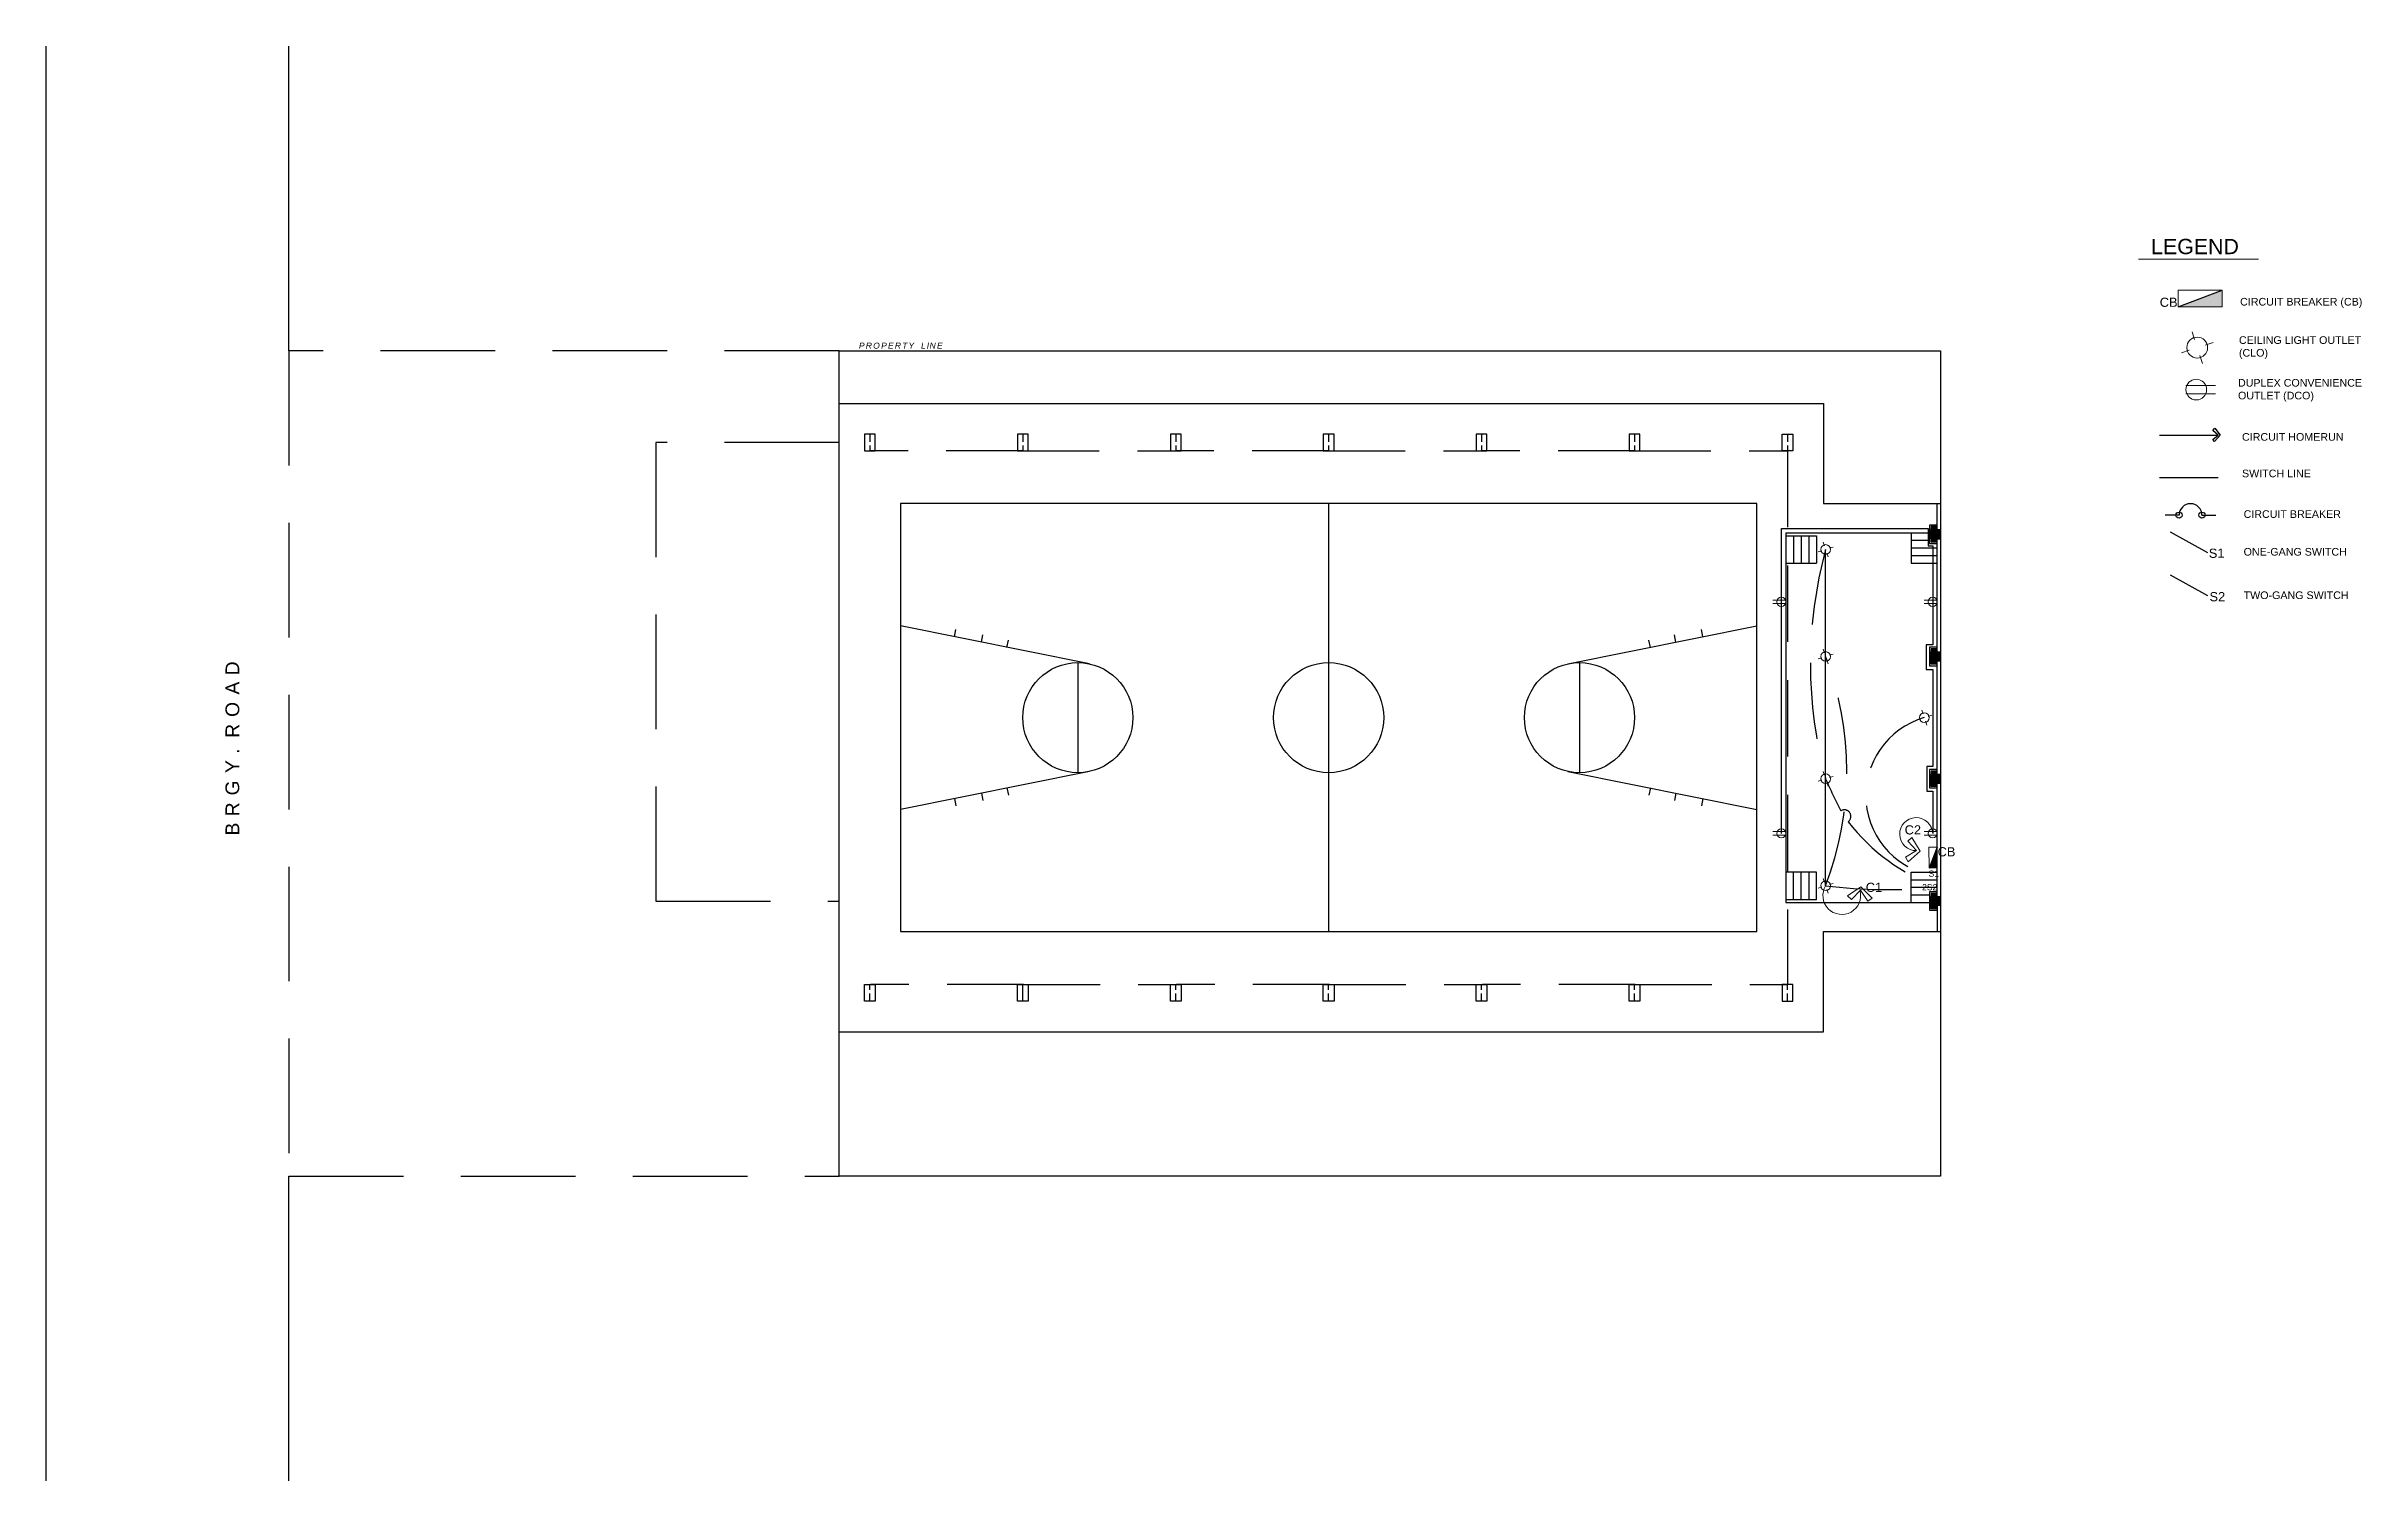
# Model space of a CAD drawing. Header units: inches. Extents: x -1369 to 1198, y -366 to 1398.
# Drawn here: x -57.1 to 18.6, y -158.7 to -111.8 of the extents above; entities that cross this region are included whole.
import ezdxf

# ---------------------------------------------------------------- set-up
doc = ezdxf.new("R2010")
doc.units = ezdxf.units.IN
doc.header["$MEASUREMENT"] = 0
doc.linetypes.add('HIDDEN', pattern=[0.375, 0.25, -0.125])
for name, color, linetype, lineweight in [('CIRCUIT', 7, 'Continuous', 13), ('CON. OUTLET', 1, 'Continuous', 18), ('LIGHT', 1, 'Continuous', 25)]:
    doc.layers.add(name, color=color, linetype=linetype, lineweight=lineweight)
for name, color, linetype in [('COLM2', 7, 'Continuous'), ('txt', 7, 'Continuous'), ('wall', 7, 'Continuous')]:
    doc.layers.add(name, color=color, linetype=linetype)
doc.styles.get("Standard").update_dxf_attribs({"font": 'arial.ttf'})

msp = doc.modelspace()

# ---------------------------------------------------------------- texts
at = {"color": 7, "ltscale": 0.08, "attachment_point": 1}
for s, insert, char_height, width in [('LEGEND', (11.7358, -118.0824), 0.5, 9.445645), ('CIRCUIT BREAKER (CB)', (14.6473, -120.0132), 0.25, 4.81501), ('CEILING LIGHT OUTLET \\P(CLO)', (14.6094, -121.2674), 0.25, 4.112999), ('DUPLEX CONVENIENCE \\POUTLET (DCO)', (14.5786, -122.6652), 0.25, 4.354919), ('CIRCUIT HOMERUN', (14.7093, -124.4343), 0.25, 3.522322), ('SWITCH LINE', (14.7093, -125.6295), 0.25, 2.677812), ('CIRCUIT BREAKER', (14.762, -126.959), 0.25, 3.645582), ('ONE-GANG SWITCH', (14.762, -128.1925), 0.25, 3.68077), ('TWO-GANG SWITCH', (14.762, -129.6133), 0.25, 3.68077)]:
    msp.add_mtext(s, dxfattribs=dict(at, insert=insert, char_height=char_height, width=width))
at = {"insert": (-51.2206, -141.0065), "char_height": 0.45, "attachment_point": 1, "rotation": 90}
msp.add_mtext_dynamic_manual_height_columns('\\pxqc;{\\T1.5;BRGY. ROAD}', width=12.740919, gutter_width=1, heights=[0], dxfattribs=at)
at = {"layer": 'CIRCUIT', "color": 7, "ltscale": 0.0125, "attachment_point": 1}
for s, insert, char_height, width in [('CB', (12.02, -120.005), 0.3, 0.349373), ('S1', (13.6236, -128.2149), 0.3, 0.349373), ('S2', (13.6465, -129.6363), 0.3, 0.349373), ('C2', (3.6807, -137.2634), 0.3, 0.648889), ('CB', (4.7576, -137.9806), 0.3, 0.69254), ('C1', (2.4087, -139.1425), 0.3, 0.648889), ('2S2', (4.2501, -139.1884), 0.2, 0.648889), ('S1', (4.459, -138.7435), 0.2, 0.648889)]:
    msp.add_mtext(s, dxfattribs=dict(at, insert=insert, char_height=char_height, width=width))
at = {"layer": 'txt', "insert": (-30.5106, -121.4742), "char_height": 0.2, "width": 4.498814, "attachment_point": 1}
msp.add_mtext('{\\fArial|b0|i1|c0|p34;\\T1.2;PROPERTY  LINE}', dxfattribs=at)

# ---------------------------------------------------------------- hatches: boundary and pattern name
for points in [[(12.6195, -120.3023), (14.0628, -120.3023), (14.0628, -119.7611)], [(4.7452, -137.9808), (4.7469, -138.6596), (4.4754, -138.6603)]]:
    msp.add_hatch(color=256).paths.add_polyline_path(points)
h = msp.add_hatch()
h.set_pattern_fill('ANSI31', color=8, scale=0.2)
h.set_pattern_definition([(45, (-0.0755, -132.325606), (-0.01767767, 0.01767767), [])])
h.paths.add_polyline_path([(4.7474, -127.5925), (4.7474, -127.4925), (4.5474, -127.4925), (4.5474, -127.5925)])
h.paths.add_polyline_path([(4.7474, -127.9925), (4.7474, -127.8925), (4.5474, -127.8925), (4.5474, -127.9925)])
h = msp.add_hatch()
h.set_pattern_fill('ANSI31', color=8, scale=0.2)
h.set_pattern_definition([(45, (-0.0755, -136.325606), (-0.01767767, 0.01767767), [])])
h.paths.add_polyline_path([(4.7474, -131.5925), (4.7474, -131.4925), (4.5474, -131.4925), (4.5474, -131.5925)])
h.paths.add_polyline_path([(4.7474, -131.9925), (4.7474, -131.8925), (4.5474, -131.8925), (4.5474, -131.9925)])
h = msp.add_hatch()
h.set_pattern_fill('ANSI31', color=8, scale=0.2)
h.set_pattern_definition([(45, (-0.0755, -140.325606), (-0.01767767, 0.01767767), [])])
h.paths.add_polyline_path([(4.7474, -135.5925), (4.7474, -135.4925), (4.5474, -135.4925), (4.5474, -135.5925)])
h.paths.add_polyline_path([(4.7474, -135.9925), (4.7474, -135.8925), (4.5474, -135.8925), (4.5474, -135.9925)])
h = msp.add_hatch()
h.set_pattern_fill('ANSI31', color=8, scale=0.2)
h.set_pattern_definition([(45, (-0.0755, -144.325606), (-0.01767767, 0.01767767), [])])
h.paths.add_polyline_path([(4.7474, -139.5925), (4.7474, -139.4925), (4.5474, -139.4925), (4.5474, -139.5925)])
h.paths.add_polyline_path([(4.7474, -139.9925), (4.7474, -139.8925), (4.5474, -139.8925), (4.5474, -139.9925)])
at = {"layer": 'COLM2'}
h = msp.add_hatch(color=8, dxfattribs=at)
h.dxf.hatch_style = 1
h.paths.add_polyline_path([(4.5474, -127.5925), (4.8474, -127.5925), (4.8474, -127.8925), (4.5474, -127.8925)])
h = msp.add_hatch(color=8, dxfattribs=at)
h.dxf.hatch_style = 1
h.paths.add_polyline_path([(4.5474, -131.5925), (4.8474, -131.5925), (4.8474, -131.8925), (4.5474, -131.8925)])
h = msp.add_hatch(color=8, dxfattribs=at)
h.dxf.hatch_style = 1
h.paths.add_polyline_path([(4.5474, -135.5925), (4.8474, -135.5925), (4.8474, -135.8925), (4.5474, -135.8925)])
h = msp.add_hatch(color=8, dxfattribs=at)
h.dxf.hatch_style = 1
h.paths.add_polyline_path([(4.5474, -139.5925), (4.8474, -139.5925), (4.8474, -139.8925), (4.5474, -139.8925)])

# ---------------------------------------------------------------- linework, layer by layer
at = {"color": 1, "lineweight": 5, "ltscale": 0.08}
msp.add_line((11.3297, -118.7429), (15.2539, -118.7429), dxfattribs=at)
at = {"color": 7}
msp.add_line((12.0146, -124.5017), (13.9293, -124.5017), dxfattribs=at)
at = {"color": 1}
for points in [[(-57.0784, -158.7024), (-57.0784, -111.7826)], [(-49.1526, -121.7425), (-49.1526, -111.7826)], [(12.6508, -127.1191), (12.1979, -127.1191)], [(13.4008, -127.1191), (13.8536, -127.1191)], [(-49.1526, -158.7024), (-49.1526, -148.7425)]]:
    msp.add_lwpolyline(points, dxfattribs=at)
for points in [[(12.6195, -120.3023), (14.0628, -119.7611)], [(-0.3516, -137.5302), (-0.3516, -127.5535), (4.4507, -127.5535), (4.4507, -128.1203)], [(1.0972, -139.2425), (1.0972, -128.2425)], [(4.4507, -128.1203), (4.5984, -128.1203), (4.5984, -131.3641), (4.3865, -131.3641), (4.3865, -132.1648), (4.5984, -132.1648), (4.5984, -135.3449), (4.4089, -135.3449), (4.4089, -136.1424), (4.5984, -136.1424), (4.5984, -137.5302)], [(4.7458, -137.9814), (4.4759, -138.6609)]]:
    msp.add_lwpolyline(points)
at = {"color": 3, "linetype": 'HIDDEN', "ltscale": 15}
for points in [[(-31.1526, -121.7425), (-49.1526, -121.7425), (-49.1526, -148.7425)], [(-49.1526, -148.7425), (-31.1526, -148.7425)]]:
    msp.add_lwpolyline(points, dxfattribs=at)
at = {"color": 1}
msp.add_lwpolyline([(-31.1526, -121.7425), (4.8474, -121.7425), (4.8474, -148.7425), (-31.1526, -148.7425)], close=True, dxfattribs=at)
at = {"color": 3}
for points in [[(-31.1526, -123.4675), (1.0224, -123.4675), (1.0224, -126.7425), (4.8474, -126.7425)], [(-15.1526, -126.7425), (-15.1526, -140.7425)], [(-22.9694, -131.9837), (-29.1526, -130.7425)], [(-27.3878, -131.0968), (-27.3394, -130.8558)], [(-7.3358, -131.9837), (-1.1526, -130.7425)], [(-2.9174, -131.0968), (-2.9657, -130.8558)], [(-26.5054, -131.2739), (-26.457, -131.0329)], [(-25.673, -131.451), (-25.6246, -131.2101)], [(-4.6322, -131.451), (-4.6805, -131.2101)], [(-3.7998, -131.2739), (-3.8481, -131.0329)], [(-23.3526, -131.9425), (-23.3526, -135.5425)], [(-6.9526, -131.9425), (-6.9526, -135.5425)], [(-22.9694, -135.5012), (-29.1526, -136.7425)], [(-7.3358, -135.5012), (-1.1526, -136.7425)], [(-26.5054, -136.2111), (-26.457, -136.452)], [(-25.673, -136.0339), (-25.6246, -136.2749)], [(-4.6322, -136.0339), (-4.6805, -136.2749)], [(-3.7998, -136.2111), (-3.8481, -136.452)], [(-27.3878, -136.3882), (-27.3394, -136.6292)], [(-2.9174, -136.3882), (-2.9657, -136.6292)], [(-31.1526, -144.0175), (1.0274, -144.0175), (1.0273, -140.7425), (4.8474, -140.7425)]]:
    msp.add_lwpolyline(points, dxfattribs=at)
at = {"color": 3, "linetype": 'HIDDEN', "ltscale": 15}
msp.add_lwpolyline([(-31.1526, -124.7425), (-37.1526, -124.7425), (-37.1526, -139.7425), (-31.1526, -139.7425)], close=True, dxfattribs=at)
at = {"color": 8}
for points in [[(-29.9775, -124.4675), (-30.3275, -124.4675), (-30.3275, -125.0175), (-29.9775, -125.0175)], [(-24.9776, -124.4675), (-25.3276, -124.4675), (-25.3276, -125.0175), (-24.9776, -125.0175)], [(-19.9776, -124.4675), (-20.3276, -124.4675), (-20.3276, -125.0175), (-19.9776, -125.0175)], [(-14.9776, -124.4675), (-15.3276, -124.4675), (-15.3276, -125.0175), (-14.9776, -125.0175)], [(-9.9776, -124.4675), (-10.3276, -124.4675), (-10.3276, -125.0175), (-9.9776, -125.0175)], [(-4.9776, -124.4675), (-5.3276, -124.4675), (-5.3276, -125.0175), (-4.9776, -125.0175)], [(0.0224, -125.0175), (-0.3276, -125.0175), (-0.3276, -124.4675), (0.0224, -124.4675)], [(-0.2026, -139.6925), (0.7974, -139.6925), (0.7974, -138.7925), (-0.2026, -138.7925)], [(-29.9775, -143.0175), (-30.3275, -143.0175), (-30.3275, -142.4675), (-29.9775, -142.4675)], [(-19.9775, -143.0175), (-20.3275, -143.0175), (-20.3275, -142.4675), (-19.9775, -142.4675)], [(-14.9775, -143.0175), (-15.3275, -143.0175), (-15.3275, -142.4675), (-14.9775, -142.4675)], [(-9.9775, -143.0175), (-10.3275, -143.0175), (-10.3275, -142.4675), (-9.9775, -142.4675)], [(-4.9775, -143.0175), (-5.3275, -143.0175), (-5.3275, -142.4675), (-4.9775, -142.4675)], [(0.0224, -142.4675), (-0.3276, -142.4675), (-0.3276, -143.0175), (0.0224, -143.0175)]]:
    msp.add_lwpolyline(points, close=True, dxfattribs=at)
at = {"color": 8, "linetype": 'HIDDEN'}
for points in [[(-30.1525, -124.4675), (-30.1525, -125.0175)], [(-25.1526, -124.4675), (-25.1526, -125.0175)], [(-20.1526, -124.4675), (-20.1526, -125.0175)], [(-15.1526, -124.4675), (-15.1526, -125.0175)], [(-10.1526, -124.4675), (-10.1526, -125.0175)], [(-5.1526, -124.4675), (-5.1526, -125.0175)], [(-5.1526, -124.4675), (-5.1526, -125.0175)], [(-0.1526, -124.4675), (-0.1526, -125.0175)], [(-30.1525, -143.0175), (-30.1525, -142.4675)], [(-20.1525, -143.0175), (-20.1525, -142.4675)], [(-15.1525, -143.0175), (-15.1525, -142.4675)], [(-10.1525, -143.0175), (-10.1525, -142.4675)], [(-5.1525, -143.0175), (-5.1525, -142.4675)], [(-0.1526, -143.0175), (-0.1526, -142.4675)]]:
    msp.add_lwpolyline(points, dxfattribs=at)
at = {"color": 7}
msp.add_lwpolyline([(13.9347, -124.4974), (13.7597, -124.3503), (13.8203, -124.2782), (13.9963, -124.4981), (13.8151, -124.7137), (13.7562, -124.6402), (13.9347, -124.4974)], dxfattribs=at)
at = {"color": 8, "linetype": 'HIDDEN', "ltscale": 10}
for points in [[(-25.1526, -125.0175), (-30.1526, -125.0175)], [(-25.1526, -125.0175), (-20.1526, -125.0175)], [(-15.1526, -125.0175), (-20.1526, -125.0175)], [(-15.1526, -125.0175), (-10.1526, -125.0175)], [(-5.1526, -125.0175), (-10.1526, -125.0175)], [(-5.1526, -125.0175), (-0.1526, -125.0175)], [(-0.1526, -125.0175), (-0.1526, -142.4675)], [(-25.1276, -142.4675), (-30.1276, -142.4675)], [(-25.1525, -143.0175), (-25.1525, -142.4675)], [(-25.1276, -142.4675), (-20.1276, -142.4675)], [(-15.1276, -142.4675), (-20.1276, -142.4675)], [(-15.1276, -142.4675), (-10.1276, -142.4675)], [(-5.1276, -142.4675), (-10.1276, -142.4675)], [(-5.1276, -142.4675), (-0.1526, -142.4675)]]:
    msp.add_lwpolyline(points, dxfattribs=at)
at = {"color": 1, "linetype": 'HIDDEN', "ltscale": 10}
for points in [[(12.0146, -125.8832), (13.9293, -125.8832)], [(13.5974, -128.3562), (12.3704, -127.6799)], [(13.5974, -129.7559), (12.3704, -129.0796)]]:
    msp.add_lwpolyline(points, dxfattribs=at)
at = {"color": 3}
msp.add_lwpolyline([(-29.1526, -126.7425), (-29.1526, -140.7425), (-1.1526, -140.7425), (-1.1526, -126.7425)], close=True, dxfattribs=at)
at = {"color": 8}
for points in [[(4.7474, -127.5925), (4.7474, -126.7425), (4.8474, -126.7425)], [(-0.2026, -127.7925), (-0.2026, -128.6925)], [(3.8974, -127.6925), (4.4974, -127.6925)], [(4.7474, -127.4425), (4.4974, -127.4425), (4.4974, -128.0425), (4.7474, -128.0425)], [(4.7474, -127.4925), (4.5474, -127.4925), (4.5474, -127.5925)], [(4.5474, -127.8925), (4.5474, -127.9925), (4.7474, -127.9925)], [(4.7474, -139.5925), (4.7474, -127.8925), (4.8474, -127.8925)], [(3.8974, -127.9425), (4.4974, -127.9425)], [(3.8974, -128.1925), (4.7474, -128.1925)], [(3.8974, -128.4425), (4.7474, -128.4425)], [(3.8974, -128.6925), (4.7474, -128.6925)], [(4.7474, -131.4425), (4.4974, -131.4425), (4.4974, -132.0425), (4.7474, -132.0425)], [(4.7474, -131.4925), (4.5474, -131.4925), (4.5474, -131.5925)], [(4.7474, -131.9925), (4.5474, -131.9925), (4.5474, -131.8925)], [(4.7474, -135.4425), (4.4974, -135.4425), (4.4974, -136.0425), (4.7474, -136.0425)], [(4.7474, -135.4925), (4.5474, -135.4925), (4.5474, -135.5925)], [(4.7474, -135.9925), (4.5474, -135.9925), (4.5474, -135.8925)], [(3.8974, -138.7925), (4.7474, -138.7925)], [(3.8974, -139.0425), (4.7474, -139.0425)], [(3.8974, -139.2925), (4.7474, -139.2925)], [(3.8974, -139.5425), (4.4974, -139.5425)], [(4.7474, -139.4425), (4.4974, -139.4425), (4.4974, -140.0425), (4.7474, -140.0425)], [(4.7474, -139.4925), (4.5474, -139.4925), (4.5474, -139.5925)], [(4.7474, -139.9925), (4.5474, -139.9925), (4.5474, -139.8925)], [(4.7474, -139.5925), (4.7474, -140.7425), (4.8474, -140.7425)]]:
    msp.add_lwpolyline(points, dxfattribs=at)
at = {"color": 1, "linetype": 'HIDDEN', "ltscale": 10}
for points in [[(1.0972, -128.2425, 0.1328585), (1.0972, -135.7425, -1.1880589)], [(1.0972, -131.7425, -0.1848817), (1.0972, -139.2425, -1.1880589)], [(4.3224, -133.7425, 0.817788), (4.7474, -138.919, -1.1880589)], [(1.0972, -135.7425, 0.0243061), (1.5972, -136.7899, 0.0642154)], [(1.8282, -137.1472, 0.1376493), (4.7474, -139.2925)], [(1.0972, -139.2425, 0.0534867), (4.7474, -139.2925, -1.1880589)]]:
    msp.add_lwpolyline(points, format="xyb", dxfattribs=at)
at = {"color": 8, "linetype": 'HIDDEN', "ltscale": 10}
msp.add_lwpolyline([(-24.9775, -143.0175), (-25.3275, -143.0175), (-25.3275, -142.4675), (-24.9775, -142.4675)], close=True, dxfattribs=at)
at = {"color": 8}
for centre in [(12.6508, -127.1191), (13.4008, -127.1191)]:
    msp.add_circle(centre, 0.1, dxfattribs=at)
at = {"color": 3}
for centre in [(-23.3526, -133.7425), (-15.1526, -133.7425), (-6.9526, -133.7425)]:
    msp.add_circle(centre, 1.8, dxfattribs=at)
at = {"color": 1}
msp.add_arc((13.0258, -127.1191), 0.375, 0, 180, dxfattribs=at)
at = {"color": 1, "linetype": 'HIDDEN', "ltscale": 10}
msp.add_arc((1.7089, -136.971), 0.2128, 304.114469, 121.667214, dxfattribs=at)
at = {"layer": 'CIRCUIT', "color": 1, "linetype": 'Continuous'}
for points in [[(12.6195, -119.7611), (14.0628, -119.7611), (14.0628, -120.3023), (12.6195, -120.3023)], [(4.4759, -138.6609), (4.4742, -137.9821), (4.7458, -137.9814), (4.7474, -138.6602)]]:
    msp.add_lwpolyline(points, close=True, dxfattribs=at)
at = {"layer": 'CIRCUIT'}
for points in [[(4.0719, -138.0917), (3.7084, -138.3111), (3.7987, -138.4608), (4.1851, -138.1081), (3.9147, -137.6603), (3.7855, -137.7782), (4.0719, -138.0917)], [(2.2375, -139.3899), (2.475, -139.7418), (2.6199, -139.6439), (2.2481, -139.276), (1.8146, -139.5688), (1.9389, -139.6917), (2.2375, -139.3899)]]:
    msp.add_lwpolyline(points, dxfattribs=at)
for centre, radius, start, end in [((4.0591, -137.5521), 0.5398, 2.321027, 271.357017), ((1.6235, -139.5639), 0.6167, 148.589046, 14.693415)]:
    msp.add_arc(centre, radius, start, end, dxfattribs=at)
at = {"layer": 'COLM2', "color": 8}
for points in [[(4.5474, -127.5925), (4.8474, -127.5925), (4.8474, -127.8925), (4.5474, -127.8925)], [(4.5474, -131.5925), (4.8474, -131.5925), (4.8474, -131.8925), (4.5474, -131.8925)], [(4.5474, -135.5925), (4.8474, -135.5925), (4.8474, -135.8925), (4.5474, -135.8925)], [(4.5474, -139.5925), (4.8474, -139.5925), (4.8474, -139.8925), (4.5474, -139.8925)]]:
    msp.add_lwpolyline(points, close=True, dxfattribs=at)
at = {"layer": 'CON. OUTLET', "color": 1}
for points in [[(12.8749, -122.8772), (13.282, -122.8772), (13.8456, -122.8772)], [(12.8749, -123.1486), (13.282, -123.1486), (13.8456, -123.1486)]]:
    msp.add_lwpolyline(points, dxfattribs=at)
at = {"layer": 'CON. OUTLET'}
for points in [[(-0.2026, -129.8952), (-0.3814, -129.8952), (-0.6288, -129.8952)], [(-0.2026, -130.0143), (-0.3814, -130.0143), (-0.6288, -130.0143)], [(4.7474, -129.8952), (4.5686, -129.8952), (4.3212, -129.8952)], [(4.7474, -130.0143), (4.5686, -130.0143), (4.3212, -130.0143)], [(-0.2026, -137.4706), (-0.3814, -137.4706), (-0.6288, -137.4706)], [(-0.2026, -137.5898), (-0.3814, -137.5898), (-0.6288, -137.5898)], [(4.7474, -137.4706), (4.5686, -137.4706), (4.3212, -137.4706)], [(4.7474, -137.5898), (4.5686, -137.5898), (4.3212, -137.5898)]]:
    msp.add_lwpolyline(points, dxfattribs=at)
at = {"layer": 'CON. OUTLET', "color": 1, "lineweight": 15}
msp.add_circle((13.2142, -123.0129), 0.3393, dxfattribs=at)
at = {"layer": 'CON. OUTLET', "lineweight": 15}
for centre in [(-0.3516, -129.9547), (4.5984, -129.9547), (-0.3516, -137.5302), (4.5984, -137.5302)]:
    msp.add_circle(centre, 0.149, dxfattribs=at)
at = {"layer": 'LIGHT', "color": 1, "lineweight": 9}
for points in [[(13.0771, -121.1195), (13.161, -121.3789)], [(12.7262, -121.8062), (12.9856, -121.7223)], [(13.5044, -121.5544), (13.7638, -121.4704)], [(13.3289, -121.8977), (13.4129, -122.1571)], [(0.8557, -128.3206), (0.9764, -128.2816)], [(1.019, -128.001), (1.0581, -128.1217)], [(1.1363, -128.3632), (1.1754, -128.484)], [(1.218, -128.2034), (1.3387, -128.1643)], [(1.019, -131.501), (1.0581, -131.6217)], [(1.218, -131.7034), (1.3387, -131.6643)], [(0.8557, -131.8206), (0.9764, -131.7816)], [(1.1363, -131.8632), (1.1754, -131.984)], [(4.0809, -133.8206), (4.2017, -133.7816)], [(4.2443, -133.501), (4.2833, -133.6217)], [(4.3615, -133.8632), (4.4006, -133.984)], [(4.4432, -133.7034), (4.5639, -133.6643)], [(1.019, -135.501), (1.0581, -135.6217)], [(0.8557, -135.8206), (0.9764, -135.7816)], [(1.1363, -135.8632), (1.1754, -135.984)], [(1.218, -135.7034), (1.3387, -135.6643)], [(0.8557, -139.3206), (0.9764, -139.2816)], [(1.019, -139.001), (1.0581, -139.1217)], [(1.218, -139.2034), (1.3387, -139.1643)], [(1.1363, -139.3632), (1.1754, -139.484)]]:
    msp.add_lwpolyline(points, dxfattribs=at)
at = {"layer": 'LIGHT', "color": 1, "lineweight": 15}
for centre, radius in [((13.245, -121.6383), 0.3408), ((1.0972, -128.2425), 0.1587), ((1.0972, -131.7425), 0.1587), ((4.3224, -133.7425), 0.1587), ((1.0972, -135.7425), 0.1587), ((1.0972, -139.2425), 0.1587)]:
    msp.add_circle(centre, radius, dxfattribs=at)
at = {"layer": 'wall', "color": 8}
msp.add_line((0.5474, -138.7925), (0.5474, -139.6925), dxfattribs=at)
for points in [[(-0.2026, -127.6925), (3.8974, -127.6925), (3.8974, -128.6925)], [(-0.2026, -127.6925), (-0.2026, -127.7925)], [(-0.2026, -127.7925), (0.7974, -127.7925)], [(0.0474, -127.7925), (0.0474, -128.6925)], [(0.2974, -127.7925), (0.2974, -128.6925)], [(0.5474, -127.7925), (0.5474, -128.6925)], [(0.7974, -127.7925), (0.7974, -128.6925)], [(-0.2026, -128.6925), (-0.2026, -138.7925)], [(-0.2026, -128.6925), (0.7974, -128.6925)], [(-0.2026, -139.7925), (3.8974, -139.7925), (3.8974, -138.7925)], [(0.0474, -139.6925), (0.0474, -138.7925)], [(0.2974, -139.6925), (0.2974, -138.7925)], [(-0.2026, -139.6925), (-0.2026, -139.7925)], [(-0.2026, -139.7925), (4.4974, -139.7925)]]:
    msp.add_lwpolyline(points, dxfattribs=at)

msp.set_redraw_order([(e.dxf.handle, doc.entitydb.next_handle()) for e in msp.query("TEXT MTEXT ATTDEF DIMENSION ARC_DIMENSION")])  # texts and dimensions are drawn at this point

doc.saveas('drawing.dxf')
